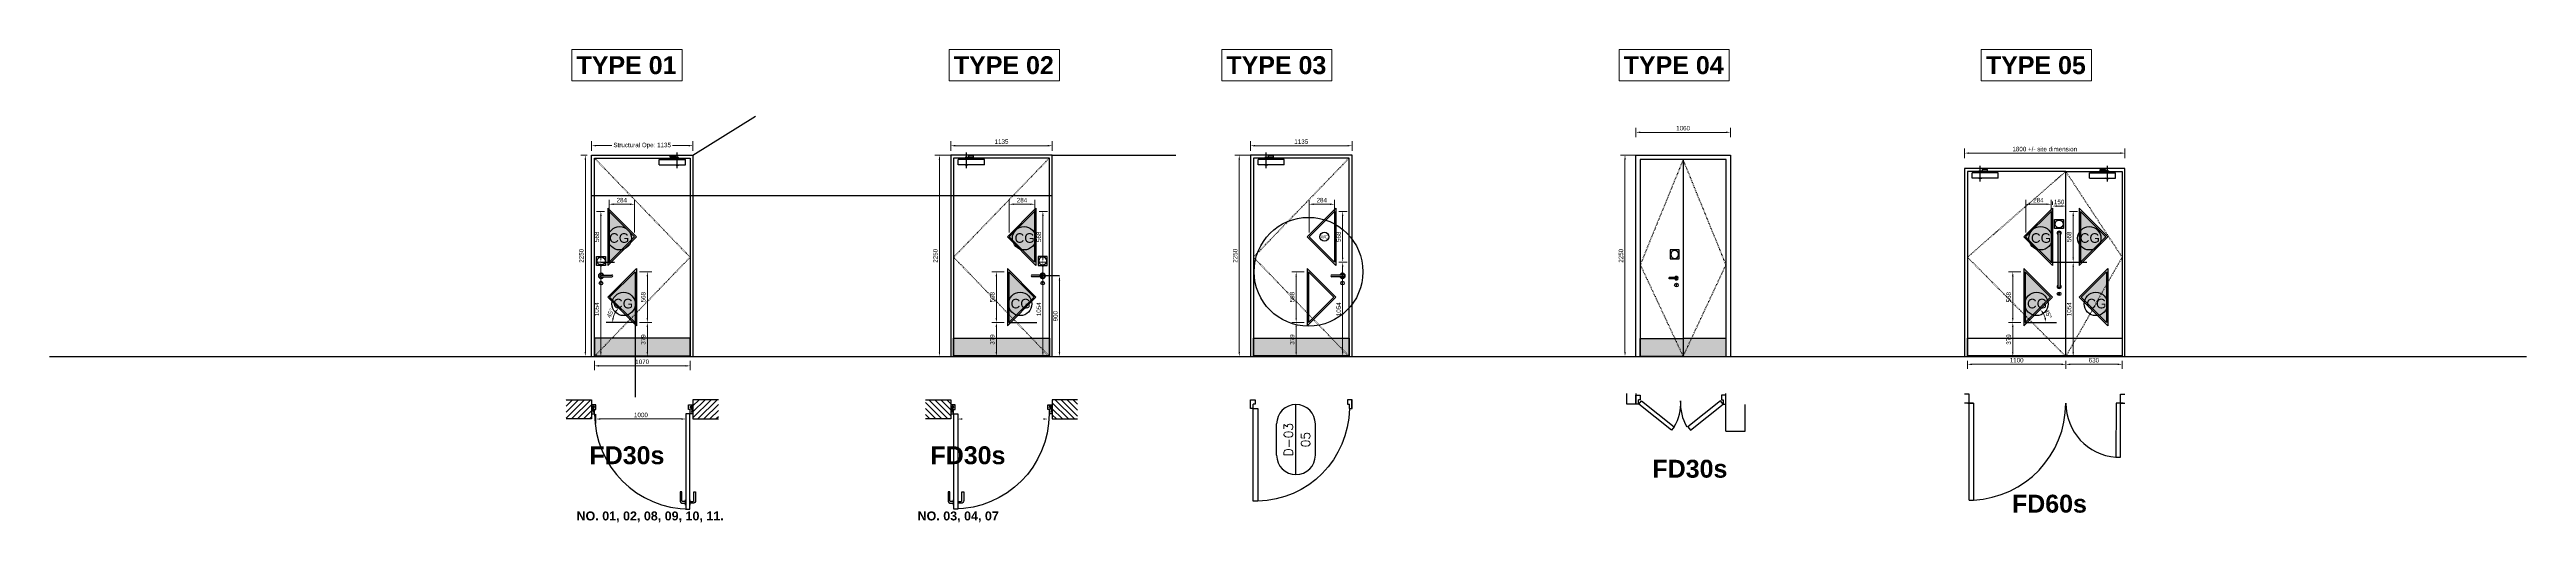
# Model space of a CAD drawing. Header units: inches. Extents: x -48459 to 205009, y 10398 to 54474.
# Drawn here: x 74226 to 101931, y 28714 to 34000 of the extents above; entities that cross this region are included whole.
import ezdxf
from ezdxf.enums import TextEntityAlignment as Align

# ---------------------------------------------------------------- set-up
doc = ezdxf.new("R2010")
doc.units = ezdxf.units.IN
doc.header["$MEASUREMENT"] = 0
doc.linetypes.add('ACAD_ISO03W100', pattern=[30, 12, -18])
for name, color, linetype in [('14-08 - Household Unit Master X-ref$0$AR-ELEV-3', 5, 'Continuous'), ('AR- ROOM NAMES', 3, 'Continuous'), ('AR-DASHED', 8, 'Continuous'), ('AR-DOOR', 8, 'Continuous'), ('AR-DOOR-', 8, 'Continuous'), ('AR-DOOR-HATCH', 9, 'Continuous'), ('AR-ELEV-4', 8, 'Continuous'), ('AR-ELEV4', 8, 'Continuous'), ('AR-Hat', 8, 'Continuous'), ('AR-HATCH', 8, 'Continuous'), ('AR-RAINWATER', 8, 'Continuous'), ('AR-TEXT-DOORS', 8, 'Continuous'), ('AR-WALL-EXLF-2', 2, 'Continuous'), ('AR-WALL-EXT', 4, 'Continuous'), ('AR-WIND-ELEV-4', 9, 'Continuous'), ('MS-DIM', 8, 'Continuous'), ('QSS ELEVATION 2', 2, 'Continuous'), ('QSS ELEVATION 4', 8, 'Continuous')]:
    doc.layers.add(name, color=color, linetype=linetype)
doc.layers.add('Non Plotted', color=255, linetype='Continuous', lineweight=5, plot=False)
doc.styles.add('Arial', font='arial.ttf')
doc.styles.add('MS_1.200_6.0mm', font='arial.ttf', dxfattribs={"height": 1200})
doc.styles.add('PS_5mm', font='arial.ttf', dxfattribs={"height": 5})
doc.styles.add('roman S', font='romans.shx')
doc.dimstyles.new('MS_1.20_2.5mm', dxfattribs={"dimtxt": 50, "dimasz": 50, "dimexe": 50, "dimexo": 50, "dimgap": 20, "dimtad": 1, "dimtoh": 1, "dimdec": 0, "dimdsep": 46, "dimtxsty": 'Arial', "dimcen": 50, "dimclrd": 256, "dimclre": 256, "dimclrt": 4, "dimadec": 0, "dimazin": 0, "dimtfac": 1, "dimtdec": 0, "dimtix": 1, "dimtmove": 2, "dimatfit": 2, "dimfxl": 1, "dimlwd": 18, "dimlwe": 18, "dimarcsym": 0})

# ---------------------------------------------------------------- blocks, each defined once
blk = doc.blocks.new('*D224')
at = {"layer": 'Defpoints', "color": 0, "transparency": 16777216}
for p in [(334, 1112), (1340, 1065), (1340, 1007)]:
    blk.add_point(p, dxfattribs=at)
at = {"layer": 'MS-DIM', "lineweight": 18, "transparency": 16777216}
for p, q in [((334, 1062), (334, 957)), ((384, 1007), (1290, 1007)), ((1340, 1015), (1340, 957))]:
    blk.add_line(p, q, dxfattribs=at)
at = {"layer": 'MS-DIM', "transparency": 16777216}
for points in [[(384, 1015), (384, 998), (334, 1007)], [(1290, 1015), (1290, 998), (1340, 1007)]]:
    blk.add_solid(points, dxfattribs=at)
at = {"layer": 'MS-DIM', "color": 4, "transparency": 16777216, "insert": (837, 1052), "char_height": 50, "attachment_point": 5, "style": 'Arial'}
blk.add_mtext('1000', dxfattribs=at)
blk = doc.blocks.new('*D225')
at = {"layer": 'Defpoints', "color": 0, "transparency": 16777216}
for p in [(84307, 32925), (84307, 32820), (85442, 32820)]:
    blk.add_point(p, dxfattribs=at)
at = {"layer": 'MS-DIM', "lineweight": 18, "transparency": 16777216}
for p, q in [((84307, 32870), (84307, 32975)), ((85442, 32870), (85442, 32975)), ((85392, 32925), (84357, 32925))]:
    blk.add_line(p, q, dxfattribs=at)
at = {"layer": 'MS-DIM', "transparency": 16777216}
for points in [[(84357, 32934), (84357, 32917), (84307, 32925)], [(85392, 32934), (85392, 32917), (85442, 32925)]]:
    blk.add_solid(points, dxfattribs=at)
at = {"layer": 'MS-DIM', "color": 4, "transparency": 16777216, "insert": (84874, 32971), "char_height": 50, "attachment_point": 5, "style": 'Arial'}
blk.add_mtext('1135 ', dxfattribs=at)
blk = doc.blocks.new('*D226')
at = {"layer": 'Defpoints', "color": 0, "transparency": 16777216}
for p in [(84575, 32820), (84180, 30570), (84249, 30570)]:
    blk.add_point(p, dxfattribs=at)
at = {"layer": 'MS-DIM', "lineweight": 18, "transparency": 16777216}
for p, q in [((84525, 32820), (84130, 32820)), ((84180, 32770), (84180, 30620)), ((84199, 30570), (84130, 30570))]:
    blk.add_line(p, q, dxfattribs=at)
at = {"layer": 'MS-DIM', "transparency": 16777216}
for points in [[(84172, 32770), (84188, 32770), (84180, 32820)], [(84172, 30620), (84188, 30620), (84180, 30570)]]:
    blk.add_solid(points, dxfattribs=at)
at = {"layer": 'MS-DIM', "color": 4, "transparency": 16777216, "insert": (84135, 31695), "char_height": 50, "attachment_point": 5, "rotation": 90, "style": 'Arial'}
blk.add_mtext('2250', dxfattribs=at)
blk = doc.blocks.new('*D227')
at = {"layer": 'Defpoints', "color": 0, "transparency": 16777216}
for p in [(87660, 32925), (87660, 32820), (88795, 32820)]:
    blk.add_point(p, dxfattribs=at)
at = {"layer": 'MS-DIM', "lineweight": 18, "transparency": 16777216}
for p, q in [((87660, 32870), (87660, 32975)), ((88795, 32870), (88795, 32975)), ((88745, 32925), (87710, 32925))]:
    blk.add_line(p, q, dxfattribs=at)
at = {"layer": 'MS-DIM', "transparency": 16777216}
for points in [[(87710, 32934), (87710, 32917), (87660, 32925)], [(88745, 32934), (88745, 32917), (88795, 32925)]]:
    blk.add_solid(points, dxfattribs=at)
at = {"layer": 'MS-DIM', "color": 4, "transparency": 16777216, "insert": (88227, 32971), "char_height": 50, "attachment_point": 5, "style": 'Arial'}
blk.add_mtext('1135 ', dxfattribs=at)
blk = doc.blocks.new('*D228')
at = {"layer": 'Defpoints', "color": 0, "transparency": 16777216}
for p in [(87928, 32820), (87533, 30570), (87602, 30570)]:
    blk.add_point(p, dxfattribs=at)
at = {"layer": 'MS-DIM', "lineweight": 18, "transparency": 16777216}
for p, q in [((87878, 32820), (87483, 32820)), ((87533, 32770), (87533, 30620)), ((87552, 30570), (87483, 30570))]:
    blk.add_line(p, q, dxfattribs=at)
at = {"layer": 'MS-DIM', "transparency": 16777216}
for points in [[(87525, 32770), (87542, 32770), (87533, 32820)], [(87525, 30620), (87542, 30620), (87533, 30570)]]:
    blk.add_solid(points, dxfattribs=at)
at = {"layer": 'MS-DIM', "color": 4, "transparency": 16777216, "insert": (87488, 31695), "char_height": 50, "attachment_point": 5, "rotation": 90, "style": 'Arial'}
blk.add_mtext('2250', dxfattribs=at)
blk = doc.blocks.new('A$C753787c0')
at = {"layer": 'AR-DOOR'}
for p in [(986, 1410), (1036, 1390)]:
    blk.add_line(p, (1036, 1410), dxfattribs=at)
for points in [[(986, 1407), (1025, 1376), (735, 1009), (696, 1040)], [(986, 461), (1025, 492), (735, 858), (696, 827)]]:
    blk.add_lwpolyline(points, close=True, dxfattribs=at)
for points in [[(986, 1410), (986, 1440), (1086, 1440), (1086, 1390), (1036, 1390)], [(986, 461), (986, 431), (1086, 431), (1086, 481), (1036, 481), (1036, 461), (986, 461)]]:
    blk.add_lwpolyline(points, dxfattribs=at)
at = {"layer": 'AR-HATCH'}
for centre, start, end in [((986, 1407), 237.7888, 274.7878), ((986, 470), 85.2122, 122.2112)]:
    blk.add_arc(centre, 470, start, end, dxfattribs=at)
at = {"layer": 'AR-WALL-EXT'}
for p, q in [((986, 1440), (986, 1540)), ((986, 1540), (1106, 1540)), ((1106, 1440), (986, 1440)), ((685, 431), (1106, 431)), ((685, 431), (685, 216)), ((685, 216), (985, 216))]:
    blk.add_line(p, q, dxfattribs=at)
blk = doc.blocks.new('*D230')
at = {"layer": 'Defpoints', "color": 0, "transparency": 16777216}
for p in [(92243, 32820), (91848, 30570), (91917, 30570)]:
    blk.add_point(p, dxfattribs=at)
at = {"layer": 'MS-DIM', "lineweight": 18, "transparency": 16777216}
for p, q in [((92193, 32820), (91798, 32820)), ((91848, 32770), (91848, 30620)), ((91867, 30570), (91798, 30570))]:
    blk.add_line(p, q, dxfattribs=at)
at = {"layer": 'MS-DIM', "transparency": 16777216}
for points in [[(91840, 32770), (91857, 32770), (91848, 32820)], [(91840, 30620), (91857, 30620), (91848, 30570)]]:
    blk.add_solid(points, dxfattribs=at)
at = {"layer": 'MS-DIM', "color": 4, "transparency": 16777216, "insert": (91803, 31695), "char_height": 50, "attachment_point": 5, "rotation": 90, "style": 'Arial'}
blk.add_mtext('2250', dxfattribs=at)
blk = doc.blocks.new('*D231')
at = {"layer": 'Defpoints', "color": 0, "transparency": 16777216}
for p in [(91969, 33075), (91969, 32970), (93028, 32970)]:
    blk.add_point(p, dxfattribs=at)
at = {"layer": 'MS-DIM', "lineweight": 18, "transparency": 16777216}
for p, q in [((91969, 33020), (91969, 33125)), ((92978, 33075), (92019, 33075)), ((93028, 33020), (93028, 33125))]:
    blk.add_line(p, q, dxfattribs=at)
at = {"layer": 'MS-DIM', "transparency": 16777216}
for points in [[(92019, 33084), (92019, 33067), (91969, 33075)], [(92978, 33084), (92978, 33067), (93028, 33075)]]:
    blk.add_solid(points, dxfattribs=at)
at = {"layer": 'MS-DIM', "color": 4, "transparency": 16777216, "insert": (92498, 33121), "char_height": 50, "width": 155.65, "attachment_point": 5, "style": 'Arial'}
blk.add_mtext('1060 ', dxfattribs=at)
blk = doc.blocks.new('A$C71843C44')
at = {"layer": 'AR-DOOR-HATCH'}
blk.add_lwpolyline([(0, 100), (100, 100), (100, 0), (0, 0)], close=True, dxfattribs=at)
blk.add_circle((50, 50), 44.4, dxfattribs=at)
blk = doc.blocks.new('Door1135')
for p, q in [((30, 100), (30, 50)), ((50, 50), (30, 50)), ((1085, 50), (1105, 50)), ((1105, 100), (1105, 50))]:
    blk.add_line(p, q)
blk.add_lwpolyline([(30, 100), (80, 100), (80, 1135), (30, 1135)], close=True)
for points in [[(30, 100), (0, 100), (0, 0), (50, 0), (50, 50)], [(1105, 100), (1135, 100), (1135, 0), (1085, 0), (1085, 50)]]:
    blk.add_lwpolyline(points)
blk.add_arc((56, 86), 1049, 0.7632, 88.6805)
blk = doc.blocks.new('door tag')
at = {"linetype": 'Continuous'}
for p, q in [((-0.33, 0), (15.33, 0)), ((4, 4.33), (11, 4.33)), ((4, -4.33), (11, -4.33))]:
    blk.add_line(p, q, dxfattribs=at)
for centre, start, end in [((4, 0), 90, 270), ((11, 0), 270, 90)]:
    blk.add_arc(centre, 4.33, start, end, dxfattribs=at)
at = {"style": 'roman S'}
for tag, p in [('D-000', (7.5, 0.69)), ('0000', (7.5, -3.15))]:
    blk.add_attdef(tag, text='', height=2, dxfattribs=at).set_placement(p, align=Align.CENTER)
blk = doc.blocks.new('*D324')
at = {"layer": 'Defpoints', "color": 0, "transparency": 16777216}
for p in [(80288, 32820), (81423, 32926), (81423, 32820)]:
    blk.add_point(p, dxfattribs=at)
at = {"layer": 'MS-DIM', "lineweight": 18, "transparency": 16777216}
for p, q in [((80288, 32870), (80288, 32976)), ((81423, 32870), (81423, 32976)), ((80338, 32926), (80516, 32926)), ((81373, 32926), (81195, 32926))]:
    blk.add_line(p, q, dxfattribs=at)
at = {"layer": 'MS-DIM', "transparency": 16777216}
for points in [[(80338, 32934), (80338, 32918), (80288, 32926)], [(81373, 32934), (81373, 32918), (81423, 32926)]]:
    blk.add_solid(points, dxfattribs=at)
at = {"layer": 'MS-DIM', "color": 4, "transparency": 16777216, "insert": (80855, 32926), "char_height": 50, "attachment_point": 5, "style": 'Arial'}
blk.add_mtext('Structural Ope: 1135', dxfattribs=at)
blk = doc.blocks.new('*D325')
at = {"layer": 'Defpoints', "color": 0, "transparency": 16777216}
for p in [(80288, 32820), (80219, 30570), (80288, 30570)]:
    blk.add_point(p, dxfattribs=at)
at = {"layer": 'MS-DIM', "lineweight": 18, "transparency": 16777216}
for p, q in [((80238, 32820), (80169, 32820)), ((80219, 32770), (80219, 30620)), ((80238, 30570), (80169, 30570))]:
    blk.add_line(p, q, dxfattribs=at)
at = {"layer": 'MS-DIM', "transparency": 16777216}
for points in [[(80211, 32770), (80227, 32770), (80219, 32820)], [(80211, 30620), (80227, 30620), (80219, 30570)]]:
    blk.add_solid(points, dxfattribs=at)
at = {"layer": 'MS-DIM', "color": 4, "transparency": 16777216, "insert": (80174, 31695), "char_height": 50, "attachment_point": 5, "rotation": 90, "style": 'Arial'}
blk.add_mtext('2250', dxfattribs=at)
blk = doc.blocks.new('*D326')
at = {"layer": 'Defpoints', "color": 0, "transparency": 16777216}
for p in [(80320, 30570), (81391, 30570), (81391, 30465)]:
    blk.add_point(p, dxfattribs=at)
at = {"layer": 'MS-DIM', "lineweight": 18, "transparency": 16777216}
for p, q in [((80320, 30520), (80320, 30415)), ((81391, 30520), (81391, 30415)), ((80370, 30465), (81341, 30465))]:
    blk.add_line(p, q, dxfattribs=at)
at = {"layer": 'MS-DIM', "transparency": 16777216}
for points in [[(80370, 30473), (80370, 30456), (80320, 30465)], [(81341, 30473), (81341, 30456), (81391, 30465)]]:
    blk.add_solid(points, dxfattribs=at)
at = {"layer": 'MS-DIM', "color": 4, "transparency": 16777216, "insert": (80855, 30510), "char_height": 50, "attachment_point": 5, "style": 'Arial'}
blk.add_mtext('1070', dxfattribs=at)
blk = doc.blocks.new('*D328')
at = {"layer": 'Defpoints', "color": 0, "transparency": 16777216}
for p in [(85522, 31470), (85522, 30570), (85522, 30570)]:
    blk.add_point(p, dxfattribs=at)
at = {"layer": 'MS-DIM', "lineweight": 18, "transparency": 16777216}
for p, q in [((85472, 31470), (85472, 31470)), ((85522, 31420), (85522, 30620)), ((85472, 30570), (85472, 30570))]:
    blk.add_line(p, q, dxfattribs=at)
at = {"layer": 'MS-DIM', "transparency": 16777216}
for points in [[(85514, 31420), (85531, 31420), (85522, 31470)], [(85514, 30620), (85531, 30620), (85522, 30570)]]:
    blk.add_solid(points, dxfattribs=at)
at = {"layer": 'MS-DIM', "color": 4, "transparency": 16777216, "insert": (85477, 31020), "char_height": 50, "attachment_point": 5, "rotation": 90, "style": 'Arial'}
blk.add_mtext('900', dxfattribs=at)
blk = doc.blocks.new('*D329')
at = {"layer": 'Defpoints', "color": 0, "transparency": 16777216}
for p in [(96629, 32251), (96629, 32215), (96779, 32215)]:
    blk.add_point(p, dxfattribs=at)
at = {"layer": 'MS-DIM', "lineweight": 18, "transparency": 16777216}
for p, q in [((96629, 32265), (96629, 32301)), ((96729, 32251), (96679, 32251)), ((96779, 32265), (96779, 32301))]:
    blk.add_line(p, q, dxfattribs=at)
at = {"layer": 'MS-DIM', "transparency": 16777216}
for points in [[(96679, 32259), (96679, 32242), (96629, 32251)], [(96729, 32259), (96729, 32242), (96779, 32251)]]:
    blk.add_solid(points, dxfattribs=at)
at = {"layer": 'MS-DIM', "color": 4, "transparency": 16777216, "insert": (96704, 32296), "char_height": 50, "attachment_point": 5, "style": 'Arial'}
blk.add_mtext('150', dxfattribs=at)
blk = doc.blocks.new('*D330')
at = {"layer": 'Defpoints', "color": 0, "transparency": 16777216}
for p in [(95679, 30570), (96779, 30570), (96779, 30482)]:
    blk.add_point(p, dxfattribs=at)
at = {"layer": 'MS-DIM', "lineweight": 18, "transparency": 16777216}
for p, q in [((95679, 30520), (95679, 30432)), ((95729, 30482), (96729, 30482)), ((96779, 30520), (96779, 30432))]:
    blk.add_line(p, q, dxfattribs=at)
at = {"layer": 'MS-DIM', "transparency": 16777216}
for points in [[(95729, 30490), (95729, 30473), (95679, 30482)], [(96729, 30490), (96729, 30473), (96779, 30482)]]:
    blk.add_solid(points, dxfattribs=at)
at = {"layer": 'MS-DIM', "color": 4, "transparency": 16777216, "insert": (96229, 30527), "char_height": 50, "attachment_point": 5, "style": 'Arial'}
blk.add_mtext('1100', dxfattribs=at)
blk = doc.blocks.new('*D331')
at = {"layer": 'Defpoints', "color": 0, "transparency": 16777216}
for p in [(96779, 30570), (97408, 30570), (97408, 30482)]:
    blk.add_point(p, dxfattribs=at)
at = {"layer": 'MS-DIM', "lineweight": 18, "transparency": 16777216}
for p, q in [((96779, 30520), (96779, 30432)), ((96829, 30482), (97358, 30482)), ((97408, 30520), (97408, 30432))]:
    blk.add_line(p, q, dxfattribs=at)
at = {"layer": 'MS-DIM', "transparency": 16777216}
for points in [[(96829, 30490), (96829, 30473), (96779, 30482)], [(97358, 30490), (97358, 30473), (97408, 30482)]]:
    blk.add_solid(points, dxfattribs=at)
at = {"layer": 'MS-DIM', "color": 4, "transparency": 16777216, "insert": (97093, 30527), "char_height": 50, "attachment_point": 5, "style": 'Arial'}
blk.add_mtext('630', dxfattribs=at)
blk = doc.blocks.new('A$C10D97DF4')
at = {"layer": 'AR-DOOR-'}
for p, q in [((7, 620), (7, 20)), ((33, 620), (33, 20))]:
    blk.add_line(p, q, dxfattribs=at)
for centre, radius, start, end in [((20, 620), 20.1, 310.35, 229.65), ((20, 620), 13, 359.4908, 180.5092), ((20, 20), 20.1, 130.35, 49.65), ((20, 20), 13, 179.4908, 0.5092)]:
    blk.add_arc(centre, radius, start, end, dxfattribs=at)
blk = doc.blocks.new('*D332')
at = {"layer": 'Defpoints', "color": 0, "transparency": 16777216}
for p in [(95647, 32843), (95647, 32737), (97440, 32737)]:
    blk.add_point(p, dxfattribs=at)
at = {"layer": 'MS-DIM', "lineweight": 18, "transparency": 16777216}
for p, q in [((95647, 32787), (95647, 32893)), ((97390, 32843), (95697, 32843)), ((97440, 32787), (97440, 32893))]:
    blk.add_line(p, q, dxfattribs=at)
at = {"layer": 'MS-DIM', "transparency": 16777216}
for points in [[(95697, 32851), (95697, 32834), (95647, 32843)], [(97390, 32851), (97390, 32834), (97440, 32843)]]:
    blk.add_solid(points, dxfattribs=at)
at = {"layer": 'MS-DIM', "color": 4, "transparency": 16777216, "insert": (96543, 32888), "char_height": 50, "width": 767.12, "attachment_point": 5, "style": 'Arial'}
blk.add_mtext('1800 +/- site dimension', dxfattribs=at)
blk = doc.blocks.new('*D580')
at = {"layer": 'Defpoints', "color": 0, "transparency": 16777216}
for p in [(80775, 30949), (80913, 30949), (80775, 30570)]:
    blk.add_point(p, dxfattribs=at)
at = {"layer": 'MS-DIM', "lineweight": 18, "transparency": 16777216}
for p, q in [((80825, 30949), (80963, 30949)), ((80913, 30620), (80913, 30899)), ((80825, 30570), (80963, 30570))]:
    blk.add_line(p, q, dxfattribs=at)
at = {"layer": 'MS-DIM', "transparency": 16777216}
for points in [[(80904, 30899), (80921, 30899), (80913, 30949)], [(80904, 30620), (80921, 30620), (80913, 30570)]]:
    blk.add_solid(points, dxfattribs=at)
at = {"layer": 'MS-DIM', "color": 4, "transparency": 16777216, "insert": (80867, 30759), "char_height": 50, "attachment_point": 5, "rotation": 90, "style": 'Arial'}
blk.add_mtext('379', dxfattribs=at)
blk = doc.blocks.new('*D581')
at = {"layer": 'Defpoints', "color": 0, "transparency": 16777216}
for p in [(80775, 31516), (80913, 31516), (80775, 30949)]:
    blk.add_point(p, dxfattribs=at)
at = {"layer": 'MS-DIM', "lineweight": 18, "transparency": 16777216}
for p, q in [((80825, 31516), (80963, 31516)), ((80913, 30999), (80913, 31466)), ((80825, 30949), (80963, 30949))]:
    blk.add_line(p, q, dxfattribs=at)
at = {"layer": 'MS-DIM', "transparency": 16777216}
for points in [[(80904, 31466), (80921, 31466), (80913, 31516)], [(80904, 30999), (80921, 30999), (80913, 30949)]]:
    blk.add_solid(points, dxfattribs=at)
at = {"layer": 'MS-DIM', "color": 4, "transparency": 16777216, "insert": (80867, 31232), "char_height": 50, "attachment_point": 5, "rotation": 90, "style": 'Arial'}
blk.add_mtext('568', dxfattribs=at)
blk = doc.blocks.new('*D582')
at = {"layer": 'Defpoints', "color": 0, "transparency": 16777216}
for p in [(80393, 31624), (80485, 31624), (80485, 30570)]:
    blk.add_point(p, dxfattribs=at)
at = {"layer": 'MS-DIM', "lineweight": 18, "transparency": 16777216}
for p, q in [((80435, 31624), (80343, 31624)), ((80393, 30620), (80393, 31574)), ((80435, 30570), (80343, 30570))]:
    blk.add_line(p, q, dxfattribs=at)
at = {"layer": 'MS-DIM', "transparency": 16777216}
for points in [[(80384, 31574), (80401, 31574), (80393, 31624)], [(80384, 30620), (80401, 30620), (80393, 30570)]]:
    blk.add_solid(points, dxfattribs=at)
at = {"layer": 'MS-DIM', "color": 4, "transparency": 16777216, "insert": (80347, 31097), "char_height": 50, "attachment_point": 5, "rotation": 90, "style": 'Arial'}
blk.add_mtext('1054', dxfattribs=at)
blk = doc.blocks.new('*D583')
at = {"layer": 'Defpoints', "color": 0, "transparency": 16777216}
for p in [(80393, 32191), (80485, 32191), (80485, 31624)]:
    blk.add_point(p, dxfattribs=at)
at = {"layer": 'MS-DIM', "lineweight": 18, "transparency": 16777216}
for p, q in [((80435, 32191), (80343, 32191)), ((80393, 31674), (80393, 32141)), ((80435, 31624), (80343, 31624))]:
    blk.add_line(p, q, dxfattribs=at)
at = {"layer": 'MS-DIM', "transparency": 16777216}
for points in [[(80384, 32141), (80401, 32141), (80393, 32191)], [(80384, 31674), (80401, 31674), (80393, 31624)]]:
    blk.add_solid(points, dxfattribs=at)
at = {"layer": 'MS-DIM', "color": 4, "transparency": 16777216, "insert": (80347, 31907), "char_height": 50, "attachment_point": 5, "rotation": 90, "style": 'Arial'}
blk.add_mtext('568', dxfattribs=at)
blk = doc.blocks.new('*D584')
at = {"layer": 'Defpoints', "color": 0, "transparency": 16777216}
for p in [(80485, 32271), (80485, 31907), (80769, 31907)]:
    blk.add_point(p, dxfattribs=at)
at = {"layer": 'MS-DIM', "lineweight": 18, "transparency": 16777216}
for p, q in [((80485, 31957), (80485, 32321)), ((80719, 32271), (80535, 32271)), ((80769, 31957), (80769, 32321))]:
    blk.add_line(p, q, dxfattribs=at)
at = {"layer": 'MS-DIM', "transparency": 16777216}
for points in [[(80535, 32280), (80535, 32263), (80485, 32271)], [(80719, 32280), (80719, 32263), (80769, 32271)]]:
    blk.add_solid(points, dxfattribs=at)
at = {"layer": 'MS-DIM', "color": 4, "transparency": 16777216, "insert": (80627, 32317), "char_height": 50, "attachment_point": 5, "style": 'Arial'}
blk.add_mtext('284', dxfattribs=at)
blk = doc.blocks.new('*D585')
at = {"layer": 'Defpoints', "color": 0, "transparency": 16777216}
for p in [(80470, 31232), (80554, 31064), (80452, 30949), (80775, 30949), (80790, 30912)]:
    blk.add_point(p, dxfattribs=at)
at = {"layer": 'MS-DIM', "lineweight": 18, "transparency": 16777216}
blk.add_arc((80754, 30949), 230, 147.4715, 167.5285, dxfattribs=at)
at = {"layer": 'MS-DIM', "transparency": 16777216}
for points in [[(80553, 31078), (80566, 31067), (80591, 31111)], [(80537, 30997), (80521, 30999), (80523, 30949)]]:
    blk.add_solid(points, dxfattribs=at)
at = {"layer": 'MS-DIM', "color": 4, "transparency": 16777216, "insert": (80499, 31054), "char_height": 50, "attachment_point": 5, "rotation": 67.5, "style": 'Arial'}
blk.add_mtext('45°', dxfattribs=at)
blk = doc.blocks.new('*D589')
at = {"layer": 'Defpoints', "color": 0, "transparency": 16777216}
for p in [(84817, 30949), (84955, 30949), (84955, 30570)]:
    blk.add_point(p, dxfattribs=at)
at = {"layer": 'MS-DIM', "lineweight": 18, "transparency": 16777216}
for p, q in [((84905, 30949), (84767, 30949)), ((84817, 30620), (84817, 30899)), ((84905, 30570), (84767, 30570))]:
    blk.add_line(p, q, dxfattribs=at)
at = {"layer": 'MS-DIM', "transparency": 16777216}
for points in [[(84808, 30899), (84825, 30899), (84817, 30949)], [(84808, 30620), (84825, 30620), (84817, 30570)]]:
    blk.add_solid(points, dxfattribs=at)
at = {"layer": 'MS-DIM', "color": 4, "transparency": 16777216, "insert": (84771, 30759), "char_height": 50, "attachment_point": 5, "rotation": 90, "style": 'Arial'}
blk.add_mtext('379', dxfattribs=at)
blk = doc.blocks.new('*D590')
at = {"layer": 'Defpoints', "color": 0, "transparency": 16777216}
for p in [(84817, 31516), (84955, 31516), (84955, 30949)]:
    blk.add_point(p, dxfattribs=at)
at = {"layer": 'MS-DIM', "lineweight": 18, "transparency": 16777216}
for p, q in [((84905, 31516), (84767, 31516)), ((84817, 30999), (84817, 31466)), ((84905, 30949), (84767, 30949))]:
    blk.add_line(p, q, dxfattribs=at)
at = {"layer": 'MS-DIM', "transparency": 16777216}
for points in [[(84808, 31466), (84825, 31466), (84817, 31516)], [(84808, 30999), (84825, 30999), (84817, 30949)]]:
    blk.add_solid(points, dxfattribs=at)
at = {"layer": 'MS-DIM', "color": 4, "transparency": 16777216, "insert": (84771, 31232), "char_height": 50, "attachment_point": 5, "rotation": 90, "style": 'Arial'}
blk.add_mtext('568', dxfattribs=at)
blk = doc.blocks.new('*D586')
at = {"layer": 'Defpoints', "color": 0, "transparency": 16777216}
for p in [(85245, 31624), (85337, 31624), (85245, 30570)]:
    blk.add_point(p, dxfattribs=at)
at = {"layer": 'MS-DIM', "lineweight": 18, "transparency": 16777216}
for p, q in [((85295, 31624), (85387, 31624)), ((85337, 30620), (85337, 31574)), ((85295, 30570), (85387, 30570))]:
    blk.add_line(p, q, dxfattribs=at)
at = {"layer": 'MS-DIM', "transparency": 16777216}
for points in [[(85328, 31574), (85345, 31574), (85337, 31624)], [(85328, 30620), (85345, 30620), (85337, 30570)]]:
    blk.add_solid(points, dxfattribs=at)
at = {"layer": 'MS-DIM', "color": 4, "transparency": 16777216, "insert": (85291, 31097), "char_height": 50, "attachment_point": 5, "rotation": 90, "style": 'Arial'}
blk.add_mtext('1054', dxfattribs=at)
blk = doc.blocks.new('*D587')
at = {"layer": 'Defpoints', "color": 0, "transparency": 16777216}
for p in [(85245, 32191), (85337, 32191), (85245, 31624)]:
    blk.add_point(p, dxfattribs=at)
at = {"layer": 'MS-DIM', "lineweight": 18, "transparency": 16777216}
for p, q in [((85295, 32191), (85387, 32191)), ((85337, 31674), (85337, 32141)), ((85295, 31624), (85387, 31624))]:
    blk.add_line(p, q, dxfattribs=at)
at = {"layer": 'MS-DIM', "transparency": 16777216}
for points in [[(85328, 32141), (85345, 32141), (85337, 32191)], [(85328, 31674), (85345, 31674), (85337, 31624)]]:
    blk.add_solid(points, dxfattribs=at)
at = {"layer": 'MS-DIM', "color": 4, "transparency": 16777216, "insert": (85291, 31907), "char_height": 50, "attachment_point": 5, "rotation": 90, "style": 'Arial'}
blk.add_mtext('568', dxfattribs=at)
blk = doc.blocks.new('*D588')
at = {"layer": 'Defpoints', "color": 0, "transparency": 16777216}
for p in [(85245, 32271), (84961, 31907), (85245, 31907)]:
    blk.add_point(p, dxfattribs=at)
at = {"layer": 'MS-DIM', "lineweight": 18, "transparency": 16777216}
for p, q in [((84961, 31957), (84961, 32321)), ((85011, 32271), (85195, 32271)), ((85245, 31957), (85245, 32321))]:
    blk.add_line(p, q, dxfattribs=at)
at = {"layer": 'MS-DIM', "transparency": 16777216}
for points in [[(85011, 32280), (85011, 32263), (84961, 32271)], [(85195, 32280), (85195, 32263), (85245, 32271)]]:
    blk.add_solid(points, dxfattribs=at)
at = {"layer": 'MS-DIM', "color": 4, "transparency": 16777216, "insert": (85103, 32317), "char_height": 50, "attachment_point": 5, "style": 'Arial'}
blk.add_mtext('284', dxfattribs=at)
blk = doc.blocks.new('*D591')
at = {"layer": 'Defpoints', "color": 0, "transparency": 16777216}
for p in [(88170, 30949), (88308, 30949), (88308, 30570)]:
    blk.add_point(p, dxfattribs=at)
at = {"layer": 'MS-DIM', "lineweight": 18, "transparency": 16777216}
for p, q in [((88258, 30949), (88120, 30949)), ((88170, 30620), (88170, 30899)), ((88258, 30570), (88120, 30570))]:
    blk.add_line(p, q, dxfattribs=at)
at = {"layer": 'MS-DIM', "transparency": 16777216}
for points in [[(88162, 30899), (88178, 30899), (88170, 30949)], [(88162, 30620), (88178, 30620), (88170, 30570)]]:
    blk.add_solid(points, dxfattribs=at)
at = {"layer": 'MS-DIM', "color": 4, "transparency": 16777216, "insert": (88125, 30759), "char_height": 50, "attachment_point": 5, "rotation": 90, "style": 'Arial'}
blk.add_mtext('379', dxfattribs=at)
blk = doc.blocks.new('*D592')
at = {"layer": 'Defpoints', "color": 0, "transparency": 16777216}
for p in [(88170, 31516), (88308, 31516), (88308, 30949)]:
    blk.add_point(p, dxfattribs=at)
at = {"layer": 'MS-DIM', "lineweight": 18, "transparency": 16777216}
for p, q in [((88258, 31516), (88120, 31516)), ((88170, 30999), (88170, 31466)), ((88258, 30949), (88120, 30949))]:
    blk.add_line(p, q, dxfattribs=at)
at = {"layer": 'MS-DIM', "transparency": 16777216}
for points in [[(88162, 31466), (88178, 31466), (88170, 31516)], [(88162, 30999), (88178, 30999), (88170, 30949)]]:
    blk.add_solid(points, dxfattribs=at)
at = {"layer": 'MS-DIM', "color": 4, "transparency": 16777216, "insert": (88125, 31232), "char_height": 50, "attachment_point": 5, "rotation": 90, "style": 'Arial'}
blk.add_mtext('568', dxfattribs=at)
blk = doc.blocks.new('*D593')
at = {"layer": 'Defpoints', "color": 0, "transparency": 16777216}
for p in [(88598, 31624), (88690, 31624), (88598, 30570)]:
    blk.add_point(p, dxfattribs=at)
at = {"layer": 'MS-DIM', "lineweight": 18, "transparency": 16777216}
for p, q in [((88648, 31624), (88740, 31624)), ((88690, 30620), (88690, 31574)), ((88648, 30570), (88740, 30570))]:
    blk.add_line(p, q, dxfattribs=at)
at = {"layer": 'MS-DIM', "transparency": 16777216}
for points in [[(88682, 31574), (88698, 31574), (88690, 31624)], [(88682, 30620), (88698, 30620), (88690, 30570)]]:
    blk.add_solid(points, dxfattribs=at)
at = {"layer": 'MS-DIM', "color": 4, "transparency": 16777216, "insert": (88645, 31097), "char_height": 50, "attachment_point": 5, "rotation": 90, "style": 'Arial'}
blk.add_mtext('1054', dxfattribs=at)
blk = doc.blocks.new('*D594')
at = {"layer": 'Defpoints', "color": 0, "transparency": 16777216}
for p in [(88598, 32191), (88690, 32191), (88598, 31624)]:
    blk.add_point(p, dxfattribs=at)
at = {"layer": 'MS-DIM', "lineweight": 18, "transparency": 16777216}
for p, q in [((88648, 32191), (88740, 32191)), ((88690, 31674), (88690, 32141)), ((88648, 31624), (88740, 31624))]:
    blk.add_line(p, q, dxfattribs=at)
at = {"layer": 'MS-DIM', "transparency": 16777216}
for points in [[(88682, 32141), (88698, 32141), (88690, 32191)], [(88682, 31674), (88698, 31674), (88690, 31624)]]:
    blk.add_solid(points, dxfattribs=at)
at = {"layer": 'MS-DIM', "color": 4, "transparency": 16777216, "insert": (88645, 31907), "char_height": 50, "attachment_point": 5, "rotation": 90, "style": 'Arial'}
blk.add_mtext('568', dxfattribs=at)
blk = doc.blocks.new('*D595')
at = {"layer": 'Defpoints', "color": 0, "transparency": 16777216}
for p in [(88598, 32271), (88314, 31907), (88598, 31907)]:
    blk.add_point(p, dxfattribs=at)
at = {"layer": 'MS-DIM', "lineweight": 18, "transparency": 16777216}
for p, q in [((88314, 31957), (88314, 32321)), ((88364, 32271), (88548, 32271)), ((88598, 31957), (88598, 32321))]:
    blk.add_line(p, q, dxfattribs=at)
at = {"layer": 'MS-DIM', "transparency": 16777216}
for points in [[(88364, 32280), (88364, 32263), (88314, 32271)], [(88548, 32280), (88548, 32263), (88598, 32271)]]:
    blk.add_solid(points, dxfattribs=at)
at = {"layer": 'MS-DIM', "color": 4, "transparency": 16777216, "insert": (88456, 32317), "char_height": 50, "attachment_point": 5, "style": 'Arial'}
blk.add_mtext('284', dxfattribs=at)
blk = doc.blocks.new('*D596')
at = {"layer": 'Defpoints', "color": 0, "transparency": 16777216}
for p in [(96186, 30949), (96324, 30949), (96324, 30570)]:
    blk.add_point(p, dxfattribs=at)
at = {"layer": 'MS-DIM', "lineweight": 18, "transparency": 16777216}
for p, q in [((96274, 30949), (96136, 30949)), ((96186, 30620), (96186, 30899)), ((96274, 30570), (96136, 30570))]:
    blk.add_line(p, q, dxfattribs=at)
at = {"layer": 'MS-DIM', "transparency": 16777216}
for points in [[(96177, 30899), (96194, 30899), (96186, 30949)], [(96177, 30620), (96194, 30620), (96186, 30570)]]:
    blk.add_solid(points, dxfattribs=at)
at = {"layer": 'MS-DIM', "color": 4, "transparency": 16777216, "insert": (96140, 30759), "char_height": 50, "attachment_point": 5, "rotation": 90, "style": 'Arial'}
blk.add_mtext('379', dxfattribs=at)
blk = doc.blocks.new('*D597')
at = {"layer": 'Defpoints', "color": 0, "transparency": 16777216}
for p in [(96186, 31516), (96324, 31516), (96324, 30949)]:
    blk.add_point(p, dxfattribs=at)
at = {"layer": 'MS-DIM', "lineweight": 18, "transparency": 16777216}
for p, q in [((96274, 31516), (96136, 31516)), ((96186, 30999), (96186, 31466)), ((96274, 30949), (96136, 30949))]:
    blk.add_line(p, q, dxfattribs=at)
at = {"layer": 'MS-DIM', "transparency": 16777216}
for points in [[(96177, 31466), (96194, 31466), (96186, 31516)], [(96177, 30999), (96194, 30999), (96186, 30949)]]:
    blk.add_solid(points, dxfattribs=at)
at = {"layer": 'MS-DIM', "color": 4, "transparency": 16777216, "insert": (96140, 31232), "char_height": 50, "attachment_point": 5, "rotation": 90, "style": 'Arial'}
blk.add_mtext('568', dxfattribs=at)
blk = doc.blocks.new('*D598')
at = {"layer": 'Defpoints', "color": 0, "transparency": 16777216}
for p in [(96769, 31624), (96861, 31624), (96769, 30570)]:
    blk.add_point(p, dxfattribs=at)
at = {"layer": 'MS-DIM', "lineweight": 18, "transparency": 16777216}
for p, q in [((96819, 31624), (96911, 31624)), ((96861, 30620), (96861, 31574)), ((96819, 30570), (96911, 30570))]:
    blk.add_line(p, q, dxfattribs=at)
at = {"layer": 'MS-DIM', "transparency": 16777216}
for points in [[(96853, 31574), (96870, 31574), (96861, 31624)], [(96853, 30620), (96870, 30620), (96861, 30570)]]:
    blk.add_solid(points, dxfattribs=at)
at = {"layer": 'MS-DIM', "color": 4, "transparency": 16777216, "insert": (96816, 31097), "char_height": 50, "attachment_point": 5, "rotation": 90, "style": 'Arial'}
blk.add_mtext('1054', dxfattribs=at)
blk = doc.blocks.new('*D599')
at = {"layer": 'Defpoints', "color": 0, "transparency": 16777216}
for p in [(96769, 32191), (96861, 32191), (96769, 31624)]:
    blk.add_point(p, dxfattribs=at)
at = {"layer": 'MS-DIM', "lineweight": 18, "transparency": 16777216}
for p, q in [((96819, 32191), (96911, 32191)), ((96861, 31674), (96861, 32141)), ((96819, 31624), (96911, 31624))]:
    blk.add_line(p, q, dxfattribs=at)
at = {"layer": 'MS-DIM', "transparency": 16777216}
for points in [[(96853, 32141), (96870, 32141), (96861, 32191)], [(96853, 31674), (96870, 31674), (96861, 31624)]]:
    blk.add_solid(points, dxfattribs=at)
at = {"layer": 'MS-DIM', "color": 4, "transparency": 16777216, "insert": (96816, 31907), "char_height": 50, "attachment_point": 5, "rotation": 90, "style": 'Arial'}
blk.add_mtext('568', dxfattribs=at)
blk = doc.blocks.new('*D600')
at = {"layer": 'Defpoints', "color": 0, "transparency": 16777216}
for p in [(96614, 32271), (96330, 31907), (96614, 31907)]:
    blk.add_point(p, dxfattribs=at)
at = {"layer": 'MS-DIM', "lineweight": 18, "transparency": 16777216}
for p, q in [((96330, 31957), (96330, 32321)), ((96380, 32271), (96564, 32271)), ((96614, 31957), (96614, 32321))]:
    blk.add_line(p, q, dxfattribs=at)
at = {"layer": 'MS-DIM', "transparency": 16777216}
for points in [[(96380, 32280), (96380, 32263), (96330, 32271)], [(96564, 32280), (96564, 32263), (96614, 32271)]]:
    blk.add_solid(points, dxfattribs=at)
at = {"layer": 'MS-DIM', "color": 4, "transparency": 16777216, "insert": (96472, 32317), "char_height": 50, "attachment_point": 5, "style": 'Arial'}
blk.add_mtext('284', dxfattribs=at)
blk = doc.blocks.new('*D601')
at = {"layer": 'Defpoints', "color": 0, "transparency": 16777216}
for p in [(96629, 31232), (96309, 30912), (96324, 30949), (96546, 31003), (96674, 30949)]:
    blk.add_point(p, dxfattribs=at)
at = {"layer": 'MS-DIM', "lineweight": 18, "transparency": 16777216}
blk.add_arc((96345, 30949), 209, 13.7553, 31.2447, dxfattribs=at)
at = {"layer": 'MS-DIM', "transparency": 16777216}
for points in [[(96517, 31052), (96530, 31062), (96492, 31096)], [(96556, 30999), (96539, 30997), (96554, 30949)]]:
    blk.add_solid(points, dxfattribs=at)
at = {"layer": 'MS-DIM', "color": 4, "transparency": 16777216, "insert": (96580, 31046), "char_height": 50, "attachment_point": 5, "rotation": 292.5, "style": 'Arial'}
blk.add_mtext('45°', dxfattribs=at)
blk = doc.blocks.new('A$Cfac053ce')
at = {"layer": 'AR-DOOR-HATCH'}
h = blk.add_hatch(dxfattribs=at)
h.set_pattern_fill('ANSI31', color=252, scale=15)
h.set_pattern_definition([(45, (-197308.475, -74878.15), (-33.67596, 33.67596), [])])
h.paths.add_polyline_path([(1419.1, 1222.5), (1703.2, 1222.5), (1703.2, 1007.5), (1419.1, 1007.5)])
h.paths.add_polyline_path([(0, 1222.5), (284.1, 1222.5), (284.1, 1007.5), (0, 1007.5)])
for points in [[(1335.1, 85), (1305.1, 85, -0.4142136), (1295.1, 95), (1295.1, 192.6, 0.4142136), (1293.1, 194.6), (1277.1, 194.6, 0.4142136), (1275.1, 192.6), (1275.1, 95, 0.4142136), (1305.1, 65), (1335.1, 65)], [(1389.1, 85), (1419.1, 85, 0.4142136), (1429.1, 95), (1429.1, 192.6, -0.4142136), (1431.1, 194.6), (1447.1, 194.6, -0.4142136), (1449.1, 192.6), (1449.1, 95, -0.4142136), (1419.1, 65), (1389.1, 65)]]:
    blk.add_lwpolyline(points, format="xyb")
for points in [[(1340.1, 45), (1335.1, 45), (1335.1, 105), (1340.1, 105)], [(1384.1, 45), (1389.1, 45), (1389.1, 105), (1384.1, 105)]]:
    blk.add_lwpolyline(points)
blk.add_arc((1384.1, 1065), 1065, 180, 270)
at = {"layer": '14-08 - Household Unit Master X-ref$0$AR-ELEV-3', "linetype": 'Continuous', "ltscale": 10}
for points in [[(316.1, 1065), (316.1, 1112), (334.1, 1112), (334.1, 1165), (284.1, 1165), (284.1, 1065), (316.1, 1065)], [(1387.1, 1065), (1387.1, 1112), (1369.1, 1112), (1369.1, 1165), (1419.1, 1165), (1419.1, 1065), (1387.1, 1065)]]:
    blk.add_lwpolyline(points, dxfattribs=at)
blk.add_lwpolyline([(1340.1, 1065), (1340.1, 0), (1384.1, 0), (1384.1, 1065)], close=True, dxfattribs=at)
at = {"layer": 'AR-WALL-EXLF-2'}
for points in [[(0, 1222.5), (284.1, 1222.5), (284.1, 1007.5), (0, 1007.5)], [(1703.2, 1222.5), (1419.1, 1222.5), (1419.1, 1007.5), (1703.2, 1007.5)]]:
    blk.add_lwpolyline(points, dxfattribs=at)
at = {"layer": 'AR-WIND-ELEV-4', "linetype": 'Continuous', "ltscale": 10}
for points in [[(290.9, 1155.9), (301.1, 1080.3)], [(298.5, 1156.8), (320.9, 1135.5)], [(300.5, 1145.7), (311.5, 1114.2)], [(1404.7, 1156.8), (1382.3, 1135.5)], [(1402.8, 1145.7), (1391.7, 1114.2)], [(1412.4, 1155.9), (1402.1, 1080.3)]]:
    blk.add_lwpolyline(points, dxfattribs=at)
for centre, radius, start, end in [((287.6, 1166.5), 19.9, 270.55611, 336.00353), ((289.3, 1162.8), 45.5, 268.26668, 301.02709), ((287.6, 1166.5), 31.2, 274.46752, 335.04284), ((1415.6, 1166.5), 31.2, 204.95716, 265.53248), ((1413.9, 1162.8), 45.5, 238.97291, 271.73332), ((1415.6, 1166.5), 19.9, 203.99647, 269.44389)]:
    blk.add_arc(centre, radius, start, end, dxfattribs=at)
at = {"layer": 'MS-DIM'}
dim = blk.add_linear_dim(base=(1340.1, 1006.8), p1=(334.1, 1112), p2=(1340.1, 1065), text='1000', dimstyle='MS_1.20_2.5mm', dxfattribs=at)
dim.commit()
dim.dimension.update_dxf_attribs({"geometry": '*D224', "text_midpoint": (837.1, 1052.3)})

msp = doc.modelspace()

# ---------------------------------------------------------------- hatches: boundary and pattern name
at = {"layer": 'AR-DOOR-HATCH'}
for color, points in [(254, [(80768.6, 31907.5), (80484.8, 32191.3), (80484.8, 31623.7)]), (254, [(85244.7, 32191.3), (84960.9, 31907.5), (85244.7, 31623.7)]), (254, [(96613.5, 32191.3), (96329.7, 31907.5), (96613.5, 31623.7)]), (254, [(96943.5, 31623.7), (97227.3, 31907.5), (96943.5, 32191.3)]), (252, [(96716.5, 31934.8), (96716.5, 31950, 1), (96690.5, 31950.2), (96690.5, 31934.8, -2.7215819)]), (252, [(96690.5, 31349.7, 1), (96716.5, 31350), (96716.5, 31950.2, 1), (96690.5, 31950)]), (254, [(80774.8, 31516.3), (80491, 31232.5), (80774.8, 30948.7)]), (254, [(84954.7, 31516.3), (85238.5, 31232.5), (84954.7, 30948.7)]), (254, [(96323.5, 31516.3), (96607.3, 31232.5), (96323.5, 30948.7)]), (252, [(96716.5, 31349.7), (96716.5, 31365.2, -2.7215819), (96690.5, 31365.2), (96690.5, 31350, 1)]), (254, [(97233.5, 31516.3), (96949.7, 31232.5), (97233.5, 30948.7)]), (252, [(81390.8, 30775), (80319.8, 30775), (80319.8, 30575), (81390.8, 30575)]), (252, [(84338.7, 30775), (85409.7, 30775), (85409.7, 30575), (84338.7, 30575)]), (252, [(87692, 30775), (88763, 30775), (88763, 30575), (87692, 30575)]), (252, [(92018.6, 30770), (92498.3, 30770), (92498.3, 30570), (92018.6, 30570)]), (252, [(92978, 30770), (92498.3, 30770), (92498.3, 30570), (92978, 30570)])]:
    msp.add_hatch(color=color, dxfattribs=at).paths.add_polyline_path(points)

# ---------------------------------------------------------------- linework, layer by layer
msp.add_circle((88308, 31516.3), 608.5)
at = {"layer": 'AR- ROOM NAMES', "linetype": 'Continuous', "ltscale": 10}
msp.add_line((74225.7, 30570), (101931.4, 30570), dxfattribs=at)
at = {"layer": 'AR-DASHED', "linetype": 'ACAD_ISO03W100', "ltscale": 0.5}
for points in [[(80319.8, 32788), (81390.8, 31679), (80319.8, 30570)], [(85409.7, 32788), (84338.7, 31679), (85409.7, 30570)], [(88763, 32788), (87692, 31679), (88763, 30570)], [(92498.3, 32770), (92018.6, 31595), (92498.3, 30570), (92978, 31595), (92498.3, 32770)], [(96778.5, 32638), (95678.5, 31679), (96778.5, 30570)], [(96778.5, 32638), (97408.3, 31679), (96778.5, 30570)]]:
    msp.add_lwpolyline(points, dxfattribs=at)
at = {"layer": 'AR-DOOR'}
for p, q in [((95696.5, 30146.5), (95646.5, 30146.5)), ((95696.5, 30046.5), (95646.5, 30046.5)), ((95683.8, 30046.5), (95746.5, 30046.5)), ((95746.5, 30046.5), (95683.8, 30046.5)), ((95696.5, 30046.5), (95696.5, 30146.5)), ((95696.5, 28964.5), (95696.5, 30046.5)), ((95733.8, 30046.5), (95746.5, 30046.5)), ((95746.5, 30046.5), (95746.5, 28964.5)), ((97340.3, 30046.5), (97338.9, 29444.2)), ((97421.4, 30046.5), (97340.3, 30046.5)), ((97388.9, 29444.2), (97390.3, 30046.5)), ((97390.3, 30146.5), (97440.3, 30146.5)), ((97390.3, 30046.5), (97390.3, 30146.5)), ((97390.3, 30046.5), (97440.3, 30046.5)), ((97338.9, 29444.2), (97388.9, 29444.2)), ((95696.5, 28964.5), (95746.5, 28964.5))]:
    msp.add_line(p, q, dxfattribs=at)
at = {"layer": 'AR-DOOR-'}
for p, q in [((81045.8, 32713), (81045.8, 32773)), ((81045.8, 32773), (81338.8, 32773)), ((81045.8, 32713), (81338.8, 32713)), ((81258.2, 32795.9), (81167.3, 32795.9)), ((81184, 32795.9), (81184, 32784.2)), ((81228.3, 32784.2), (81184, 32784.2)), ((81228.3, 32784.2), (81232, 32773)), ((81235.3, 32708), (81230.5, 32713)), ((81235.3, 32708), (81259.3, 32708)), ((81247.3, 32674.1), (81247.3, 32851.2)), ((81258.2, 32795.9), (81265.7, 32773)), ((81259.3, 32708), (81264.1, 32713)), ((81338.8, 32713), (81338.8, 32773)), ((84390.7, 32713), (84390.7, 32773)), ((84683.7, 32773), (84390.7, 32773)), ((84683.7, 32713), (84390.7, 32713)), ((84471.3, 32795.9), (84463.8, 32773)), ((84470.2, 32708), (84465.4, 32713)), ((84494.2, 32708), (84470.2, 32708)), ((84471.3, 32795.9), (84562.2, 32795.9)), ((84482.2, 32674.1), (84482.2, 32851.2)), ((84494.2, 32708), (84499, 32713)), ((84501.2, 32784.2), (84497.6, 32773)), ((84501.2, 32784.2), (84545.5, 32784.2)), ((84545.5, 32795.9), (84545.5, 32784.2)), ((84683.7, 32713), (84683.7, 32773)), ((87744, 32713), (87744, 32773)), ((88037, 32773), (87744, 32773)), ((88037, 32713), (87744, 32713)), ((87824.5, 32795.9), (87817.1, 32773)), ((87823.5, 32708), (87818.7, 32713)), ((87847.5, 32708), (87823.5, 32708)), ((87824.5, 32795.9), (87915.5, 32795.9)), ((87835.5, 32674.1), (87835.5, 32851.2)), ((87847.5, 32708), (87852.3, 32713)), ((87854.5, 32784.2), (87850.8, 32773)), ((87854.5, 32784.2), (87898.8, 32784.2)), ((87898.8, 32795.9), (87898.8, 32784.2)), ((88037, 32713), (88037, 32773)), ((95822, 32524.1), (95822, 32701.2)), ((97244.2, 32524.1), (97244.2, 32701.2)), ((95730.5, 32563), (95730.5, 32623)), ((96023.5, 32623), (95730.5, 32623)), ((96023.5, 32563), (95730.5, 32563)), ((95811.1, 32645.9), (95803.6, 32623)), ((95810, 32558), (95805.2, 32563)), ((95834, 32558), (95810, 32558)), ((95811.1, 32645.9), (95902, 32645.9)), ((95834, 32558), (95838.8, 32563)), ((95841, 32634.2), (95837.4, 32623)), ((95841, 32634.2), (95885.4, 32634.2)), ((95885.4, 32645.9), (95885.4, 32634.2)), ((96023.5, 32563), (96023.5, 32623)), ((97042.7, 32563), (97042.7, 32623)), ((97042.7, 32623), (97335.7, 32623)), ((97042.7, 32563), (97335.7, 32563)), ((97255.2, 32645.9), (97164.2, 32645.9)), ((97180.9, 32645.9), (97180.9, 32634.2)), ((97225.2, 32634.2), (97180.9, 32634.2)), ((97225.2, 32634.2), (97228.9, 32623)), ((97232.2, 32558), (97227.4, 32563)), ((97232.2, 32558), (97256.2, 32558)), ((97255.2, 32645.9), (97262.6, 32623)), ((97256.2, 32558), (97261, 32563)), ((97335.7, 32563), (97335.7, 32623)), ((96690.5, 31950.2), (96690.5, 31349.7)), ((96716.5, 31950.2), (96716.5, 31349.7))]:
    msp.add_line(p, q, dxfattribs=at)
for points in [[(81167.3, 32795.9), (81167.3, 32810.5), (81225.3, 32810.5), (81225.3, 32795.9)], [(84562.2, 32795.9), (84562.2, 32810.5), (84504.2, 32810.5), (84504.2, 32795.9)], [(87915.5, 32795.9), (87915.5, 32810.5), (87857.5, 32810.5), (87857.5, 32795.9)], [(95902, 32645.9), (95902, 32660.5), (95844, 32660.5), (95844, 32645.9)], [(97164.2, 32645.9), (97164.2, 32660.5), (97222.2, 32660.5), (97222.2, 32645.9)]]:
    msp.add_lwpolyline(points, dxfattribs=at)
at = {"layer": 'AR-DOOR-', "color": 4}
for points in [[(91968.6, 30570), (91968.6, 32820), (93028, 32820), (93028, 30570)], [(92978, 30570), (92978, 32770), (92978, 32770), (92018.6, 32770), (92018.6, 32770), (92018.6, 30570)]]:
    msp.add_lwpolyline(points, dxfattribs=at)
at = {"layer": 'AR-DOOR-'}
for centre, start, end in [((96703.5, 31950.1), 310.35003, 229.64997), ((96703.5, 31349.8), 130.35003, 49.64997)]:
    msp.add_arc(centre, 20.1, start, end, dxfattribs=at)
at = {"layer": 'AR-DOOR-HATCH', "color": 252}
msp.add_line((96716.5, 31950.2), (96716.5, 31349.7), dxfattribs=at)
at = {"layer": 'AR-DOOR-HATCH'}
for points in [[(81390.8, 30775), (80319.8, 30775), (80319.8, 30575), (81390.8, 30575)], [(84338.7, 30775), (85409.7, 30775), (85409.7, 30575), (84338.7, 30575)], [(87692, 30775), (88763, 30775), (88763, 30575), (87692, 30575)], [(92018.6, 30770), (92498.3, 30770), (92498.3, 30570), (92018.6, 30570)], [(92978, 30770), (92498.3, 30770), (92498.3, 30570), (92978, 30570)], [(95678.5, 30775), (97408.3, 30775), (97408.3, 30575), (95678.5, 30575)]]:
    msp.add_lwpolyline(points, close=True, dxfattribs=at)
at = {"layer": 'AR-DOOR-HATCH', "color": 252}
for centre, start, end in [((96703.5, 31950.1), 359.4908, 180.5092), ((96703.5, 31349.8), 179.4908, 0.5092)]:
    msp.add_arc(centre, 13, start, end, dxfattribs=at)
at = {"layer": 'AR-ELEV-4'}
for p, q in [((92423.3, 31452), (92340.3, 31452)), ((92340.3, 31438), (92340.3, 31452)), ((92423.3, 31438), (92340.3, 31438))]:
    msp.add_line(p, q, dxfattribs=at)
for radius, start, end in [(20, 200.48732, 159.51268), (7, 270, 90)]:
    msp.add_arc((92423.3, 31445), radius, start, end, dxfattribs=at)
at = {"layer": 'AR-Hat'}
msp.add_line((92498.3, 32770), (92498.3, 30570), dxfattribs=at)
for centre, radius, start, end in [((95694.4, 30047.3), 1084.1, 272.75407, 359.95573), ((97383.5, 30047.5), 605, 180.09824, 265.76971)]:
    msp.add_arc(centre, radius, start, end, dxfattribs=at)
at = {"layer": 'AR-RAINWATER'}
for points in [[(81422.8, 32820), (82120.5, 33255.5)], [(85441.7, 32820), (86823.3, 32820)]]:
    msp.add_lwpolyline(points, dxfattribs=at)
at = {"layer": 'AR-TEXT-DOORS'}
for centre in [(80602.9, 31890.3), (85126.6, 31890.3), (96495.5, 31890.3), (97041.2, 31890.3), (80646.9, 31156.7), (85082.6, 31156.7), (96451.4, 31156.7), (97114.7, 31156.7)]:
    msp.add_circle(centre, 130.5, dxfattribs=at)
at = {"layer": 'AR-WALL-EXT'}
for p, q in [((87659.3, 29986), (87659.3, 30086)), ((88794.3, 29986), (88794.3, 30086))]:
    msp.add_line(p, q, dxfattribs=at)
at = {"layer": 'MS-DIM'}
for p, q in [((80392.7, 31623.7), (80544.9, 31623.7)), ((96610, 31623.7), (97014.9, 31623.7)), ((80774.8, 31516.3), (80774.8, 30114.6)), ((85522.3, 31470), (85297.1, 31470)), ((80774.8, 30948.7), (80452.3, 30948.7)), ((84954.7, 30948.7), (85268, 30948.7)), ((96323.5, 30948.7), (96674, 30948.7))]:
    msp.add_line(p, q, dxfattribs=at)
msp.add_lwpolyline([(80287.8, 32368.8), (85441.7, 32368.8)], dxfattribs=at)
at = {"layer": 'Non Plotted'}
for points in [[(80069.1, 34000.2), (81301.5, 34000.2), (81301.5, 33649.3), (80069.1, 33649.3)], [(84289.6, 34000.2), (85522, 34000.2), (85522, 33649.3), (84289.6, 33649.3)], [(87337.6, 34000.2), (88570, 34000.2), (88570, 33649.3), (87337.6, 33649.3)], [(91782, 34000.2), (93014.3, 34000.2), (93014.3, 33649.3), (91782, 33649.3)], [(95833.4, 34000.2), (97065.8, 34000.2), (97065.8, 33649.3), (95833.4, 33649.3)]]:
    msp.add_lwpolyline(points, close=True, dxfattribs=at)
at = {"layer": 'QSS ELEVATION 2', "color": 4}
for points in [[(80287.8, 30570), (80287.8, 32820), (81422.8, 32820), (81422.8, 30570)], [(85441.7, 30570), (85441.7, 32820), (84306.7, 32820), (84306.7, 30570)], [(88795, 30570), (88795, 32820), (87660, 32820), (87660, 30570)], [(97440.3, 30570), (97440.3, 32670), (95646.5, 32670), (95646.5, 30570)]]:
    msp.add_lwpolyline(points, dxfattribs=at)
at = {"layer": 'QSS ELEVATION 4'}
for p, q in [((80393.8, 31384.7), (80393.8, 31392.9)), ((80395.8, 31384.7), (80393.8, 31384.7)), ((80394.8, 31480), (80514.8, 31480)), ((80394.8, 31460), (80514.8, 31460)), ((80395.8, 31384.7), (80395.8, 31392.9)), ((85334.7, 31480), (85214.7, 31480)), ((85334.7, 31460), (85214.7, 31460)), ((85333.7, 31384.7), (85333.7, 31392.9)), ((85333.7, 31384.7), (85335.7, 31384.7)), ((85335.7, 31384.7), (85335.7, 31392.9)), ((88688, 31480), (88568, 31480)), ((88688, 31460), (88568, 31460)), ((88687, 31384.7), (88687, 31392.9)), ((88687, 31384.7), (88689, 31384.7)), ((88689, 31384.7), (88689, 31392.9)), ((92422.2, 31369.7), (92422.2, 31360.8)), ((92422.2, 31360.8), (92424.5, 31360.8)), ((92424.5, 31360.8), (92424.5, 31369.7)), ((96702.4, 31263.5), (96702.4, 31272.4)), ((96704.7, 31263.5), (96702.4, 31263.5)), ((96704.7, 31272.4), (96704.7, 31263.5))]:
    msp.add_line(p, q, dxfattribs=at)
for points in [[(80319.8, 30570), (80319.8, 32788), (81390.8, 32788), (81390.8, 30570)], [(85409.7, 30570), (85409.7, 32788), (84338.7, 32788), (84338.7, 30570)], [(88763, 30570), (88763, 32788), (87692, 32788), (87692, 30570)], [(96778.5, 30570), (96778.5, 32638), (95678.5, 32638), (95678.5, 30570)], [(96778.5, 32638), (97408.3, 32638), (97408.3, 30570)]]:
    msp.add_lwpolyline(points, dxfattribs=at)
for points in [[(80469.8, 31587.5), (80789.8, 31907.5), (80469.8, 32227.5)], [(80484.8, 31623.7), (80768.6, 31907.5), (80484.8, 32191.3)], [(85259.7, 31587.5), (84939.7, 31907.5), (85259.7, 32227.5)], [(85244.7, 31623.7), (84960.9, 31907.5), (85244.7, 32191.3)], [(88613, 31587.5), (88293, 31907.5), (88613, 32227.5)], [(88598, 31623.7), (88314.2, 31907.5), (88598, 32191.3)], [(96628.5, 31587.5), (96308.5, 31907.5), (96628.5, 32227.5)], [(96613.5, 31623.7), (96329.7, 31907.5), (96613.5, 32191.3)], [(96928.5, 31587.5), (97248.5, 31907.5), (96928.5, 32227.5)], [(96943.5, 31623.7), (97227.3, 31907.5), (96943.5, 32191.3)], [(80789.8, 30912.5), (80469.8, 31232.5), (80789.8, 31552.5)], [(80774.8, 30948.7), (80491, 31232.5), (80774.8, 31516.3)], [(84939.7, 30912.5), (85259.7, 31232.5), (84939.7, 31552.5)], [(84954.7, 30948.7), (85238.5, 31232.5), (84954.7, 31516.3)], [(88293, 30912.5), (88613, 31232.5), (88293, 31552.5)], [(88308, 30948.7), (88591.8, 31232.5), (88308, 31516.3)], [(96308.5, 30912.5), (96628.5, 31232.5), (96308.5, 31552.5)], [(96323.5, 30948.7), (96607.3, 31232.5), (96323.5, 31516.3)], [(97248.5, 30912.5), (96928.5, 31232.5), (97248.5, 31552.5)], [(97233.5, 30948.7), (96949.7, 31232.5), (97233.5, 31516.3)]]:
    msp.add_lwpolyline(points, close=True, dxfattribs=at)
for centre, radius in [((88486, 31907.5), 50), ((80394.8, 31389.7), 20), ((85334.7, 31389.7), 20), ((88688, 31389.7), 20), ((92423.3, 31367.2), 20), ((96703.5, 31270), 20)]:
    msp.add_circle(centre, radius, dxfattribs=at)
for centre, radius, start, end in [((80394.8, 31470), 30, 19.47122, 340.52878), ((80394.8, 31470), 25, 23.57818, 336.42182), ((80394.8, 31470), 10, 90, 270), ((80394.8, 31394.7), 2, 300, 240), ((80514.8, 31470), 10, 270, 90), ((85214.7, 31470), 10, 90, 270), ((85334.7, 31470), 30, 199.47122, 160.52878), ((85334.7, 31470), 25, 203.57818, 156.42182), ((85334.7, 31394.7), 2, 300, 240), ((85334.7, 31470), 10, 270, 90), ((88568, 31470), 10, 90, 270), ((88688, 31470), 30, 199.47122, 160.52878), ((88688, 31470), 25, 203.57818, 156.42182), ((88688, 31394.7), 2, 300, 240), ((88688, 31470), 10, 270, 90), ((92423.3, 31373), 3.5, 289.22942, 250.77058), ((96703.5, 31275.8), 3.5, 289.22942, 250.77058)]:
    msp.add_arc(centre, radius, start, end, dxfattribs=at)

# ---------------------------------------------------------------- block references
at = {"xscale": -1}
msp.add_blockref('A$C71843C44', (92453.9, 31660.8), dxfattribs=at)
at = {"layer": 'AR-DOOR', "xscale": -1, "rotation": 180}
msp.add_blockref('Door1135', (87660, 30086), dxfattribs=at)
at = {"layer": 'AR-DOOR-'}
msp.add_blockref('A$C71843C44', (80344.7, 31587.5), dxfattribs=at)
at = {"layer": 'AR-DOOR-', "xscale": -1}
msp.add_blockref('A$C71843C44', (85384.8, 31587.5), dxfattribs=at)
at = {"layer": 'AR-DOOR-HATCH', "xscale": -1}
msp.add_blockref('A$C10D97DF4', (96723.6, 31329.8), dxfattribs=at)
at = {"layer": 'AR-ELEV4'}
msp.add_blockref('A$C71843C44', (96653.5, 32000.2), dxfattribs=at)
at = {"layer": 'AR-Hat'}
msp.add_blockref('A$Cfac053ce', (80003.7, 28863.5), dxfattribs=at)
at = {"layer": 'AR-Hat', "xscale": -1}
msp.add_blockref('A$Cfac053ce', (85725.8, 28863.5), dxfattribs=at)
at = {"layer": 'AR-Hat', "rotation": 90}
msp.add_blockref('A$C753787c0', (93408.6, 29049.2), dxfattribs=at)
at = {"layer": 'Defpoints', "ltscale": 0.01, "xscale": 50.00000000000001, "yscale": 50.00000000000001, "zscale": 50.00000000000001, "rotation": 90.00000000000001}
msp.add_blockref('door tag', (88167.9, 29265), dxfattribs=at).add_auto_attribs({'D-000': 'D-03', '0000': '05'})

# ---------------------------------------------------------------- texts
at = {"layer": 'AR-TEXT-DOORS', "width": 502.397, "style": 'MS_1.200_6.0mm'}
for s, insert, char_height, attachment_point in [('CG', (80709.4, 31947.4), 107.35, 3), ('CG', (85020.1, 31947.4), 107.35, 1), ('WC', (88445.6, 31923.9), 35, 1), ('CG', (96388.9, 31947.4), 107.35, 1), ('CG', (96934.7, 31947.4), 107.35, 1), ('CG', (80753.5, 31213.8), 107.35, 3), ('CG', (84976, 31213.8), 107.35, 1), ('CG', (96344.9, 31213.8), 107.35, 1), ('CG', (97008.1, 31213.8), 107.35, 1)]:
    msp.add_mtext(s, dxfattribs=dict(at, insert=insert, char_height=char_height, attachment_point=attachment_point))
at = {"layer": 'Non Plotted', "char_height": 200, "attachment_point": 1, "style": 'PS_5mm'}
for s, insert, width in [('{\\fArial|b1|i0|c0|p34;TYPE 01}', (80120.5, 33925.9), 1253.767), ('{\\fArial|b1|i0|c0|p34;TYPE 02}', (84341, 33925.9), 1253.767), ('{\\fArial|b1|i0|c0|p34;TYPE 03}', (87389, 33925.9), 1253.767), ('{\\fArial|b1|i0|c0|p34;TYPE 04}', (91833.4, 33925.9), 1253.767), ('{\\fArial|b1|i0|c0|p34;TYPE 05}', (95884.8, 33925.9), 1253.767), ('{\\fArial|b1|i0|c0|p34;\\H0.5x;NO. 01, 02, 08, 09, 10, 11.}', (80120.5, 28836.7), 1854.146), ('{\\fArial|b1|i0|c0|p34;\\H0.5x;NO. 03, 04, 07}', (83935.2, 28836.7), 1854.146)]:
    msp.add_mtext(s, dxfattribs=dict(at, insert=insert, width=width))
at = {"layer": 'Non Plotted', "color": 10, "char_height": 200, "width": 1253.767, "attachment_point": 1, "style": 'PS_5mm'}
for s, insert in [('{\\fArial|b1|i0|c0|p34;FD30s}', (80264.8, 29565.4)), ('{\\fArial|b1|i0|c0|p34;FD30s}', (84079.5, 29565.4)), ('{\\fArial|b1|i0|c0|p34;FD30s}', (92154.8, 29414.6)), ('{\\fArial|b1|i0|c0|p34;FD60s}', (96176.2, 29024))]:
    msp.add_mtext(s, dxfattribs=dict(at, insert=insert))

# ---------------------------------------------------------------- dimensions: what is measured, and where the dimension line sits
at = {"layer": 'MS-DIM'}
dim = msp.add_linear_dim(base=(81422.8, 32926.1), p1=(80287.8, 32820), p2=(81422.8, 32820), text='Structural Ope: <>', dimstyle='MS_1.20_2.5mm', dxfattribs=at)
dim.commit()
dim.dimension.update_dxf_attribs({"geometry": '*D324', "text_midpoint": (80855.3, 32926.1), "dimtype": 160})
for base, p1, p2, text, picture, middle in [((84306.7, 32925.2), (85441.7, 32820), (84306.7, 32820), '1135 ', '*D225', (84874.2, 32970.8)), ((87660, 32925.2), (88795, 32820), (87660, 32820), '1135 ', '*D227', (88227.5, 32970.8)), ((91968.6, 33075.2), (93028, 32970), (91968.6, 32970), '1060 ', '*D231', (92498.3, 33120.8)), ((95646.5, 32842.5), (97440.3, 32737.3), (95646.5, 32737.3), '1800 +/- site dimension', '*D332', (96543.4, 32888.4))]:
    dim = msp.add_linear_dim(base=base, p1=p1, p2=p2, angle=180, text=text, dimstyle='MS_1.20_2.5mm', dxfattribs=at)
    dim.commit()
    dim.dimension.update_dxf_attribs({"geometry": picture, "text_midpoint": middle})
for base, p1, p2, angle, picture, middle in [((80219.1, 30570), (80287.8, 32820), (80287.8, 30570), 90, '*D325', (80173.5, 31695)), ((84180.1, 30570), (84574.6, 32820), (84248.8, 30570), 90, '*D226', (84134.5, 31695)), ((87533.4, 30570), (87927.9, 32820), (87602.1, 30570), 90, '*D228', (87487.8, 31695)), ((91848.2, 30570), (92242.7, 32820), (91916.9, 30570), 90, '*D230', (91802.7, 31695)), ((80392.7, 32191.3), (80484.8, 31623.7), (80484.8, 32191.3), 90, '*D583', (80347.2, 31907.5)), ((85244.7, 32271.3), (84960.9, 31907.5), (85244.7, 31907.5), 180, '*D588', (85102.8, 32316.8)), ((85336.8, 32191.3), (85244.7, 31623.7), (85244.7, 32191.3), 90, '*D587', (85291.2, 31907.5)), ((88598, 32271.3), (88314.2, 31907.5), (88598, 31907.5), 180, '*D595', (88456.1, 32316.8)), ((88690, 32191.3), (88598, 31623.7), (88598, 32191.3), 90, '*D594', (88644.5, 31907.5)), ((96613.5, 32271.3), (96329.7, 31907.5), (96613.5, 31907.5), 180, '*D600', (96471.6, 32316.8)), ((96628.6, 32250.7), (96778.6, 32215.1), (96628.6, 32215.1), 180, '*D329', (96703.6, 32296.2)), ((96861.4, 32191.3), (96769.4, 31623.7), (96769.4, 32191.3), 90, '*D599', (96815.9, 31907.5)), ((80392.7, 31623.7), (80484.8, 30570), (80484.8, 31623.7), 90, '*D582', (80347.2, 31096.8)), ((85336.8, 31623.7), (85244.7, 30570), (85244.7, 31623.7), 90, '*D586', (85291.2, 31096.8)), ((88690, 31623.7), (88598, 30570), (88598, 31623.7), 90, '*D593', (88644.5, 31096.8)), ((96861.4, 31623.7), (96769.4, 30570), (96769.4, 31623.7), 90, '*D598', (96815.9, 31096.8)), ((80912.7, 31516.3), (80774.8, 30948.7), (80774.8, 31516.3), 90, '*D581', (80867.2, 31232.5)), ((84816.8, 31516.3), (84954.7, 30948.7), (84954.7, 31516.3), 90, '*D590', (84771.3, 31232.5)), ((85522.3, 30570), (85522.3, 31470), (85522.3, 30570), 90, '*D328', (85476.7, 31020)), ((88170.1, 31516.3), (88308, 30948.7), (88308, 31516.3), 90, '*D592', (88124.5, 31232.5)), ((96185.6, 31516.3), (96323.5, 30948.7), (96323.5, 31516.3), 90, '*D597', (96140.1, 31232.5)), ((80912.7, 30948.7), (80774.8, 30570), (80774.8, 30948.7), 90, '*D580', (80867.2, 30759.3)), ((84816.8, 30948.7), (84954.7, 30570), (84954.7, 30948.7), 90, '*D589', (84771.2, 30759.3)), ((88170.1, 30948.7), (88308, 30570), (88308, 30948.7), 90, '*D591', (88124.5, 30759.3)), ((96185.6, 30948.7), (96323.5, 30570), (96323.5, 30948.7), 90, '*D596', (96140.1, 30759.3)), ((96778.5, 30481.7), (95678.5, 30570), (96778.5, 30570), 180, '*D330', (96228.5, 30527.2)), ((97408.3, 30481.7), (96778.5, 30570), (97408.3, 30570), 180, '*D331', (97093.4, 30527.2))]:
    dim = msp.add_linear_dim(base=base, p1=p1, p2=p2, angle=angle, dimstyle='MS_1.20_2.5mm', dxfattribs=at)
    dim.commit()
    dim.dimension.update_dxf_attribs({"geometry": picture, "text_midpoint": middle})
dim = msp.add_linear_dim(base=(80484.8, 32271.3), p1=(80768.6, 31907.5), p2=(80484.8, 31907.5), dimstyle='MS_1.20_2.5mm', dxfattribs=at)
dim.commit()
dim.dimension.update_dxf_attribs({"geometry": '*D584', "text_midpoint": (80626.7, 32316.8)})
for base, line1, line2, picture, middle in [((80554.3, 31063.8), ((80789.8, 30912.5), (80469.8, 31232.5)), ((80774.8, 30948.7), (80452.3, 30948.7)), '*D585', (80499, 31054.1)), ((96546.4, 31002.7), ((96323.5, 30948.7), (96674, 30948.7)), ((96308.5, 30912.5), (96628.5, 31232.5)), '*D601', (96579.6, 31046))]:
    dim = msp.add_angular_dim_2l(base=base, line1=line1, line2=line2, dimstyle='MS_1.20_2.5mm', dxfattribs=at)
    dim.commit()
    dim.dimension.update_dxf_attribs({"geometry": picture, "text_midpoint": middle})
dim = msp.add_linear_dim(base=(81390.8, 30464.8), p1=(80319.8, 30570), p2=(81390.8, 30570), text='1070', dimstyle='MS_1.20_2.5mm', dxfattribs=at)
dim.commit()
dim.dimension.update_dxf_attribs({"geometry": '*D326', "text_midpoint": (80855.3, 30510.3)})

doc.saveas('drawing.dxf')
